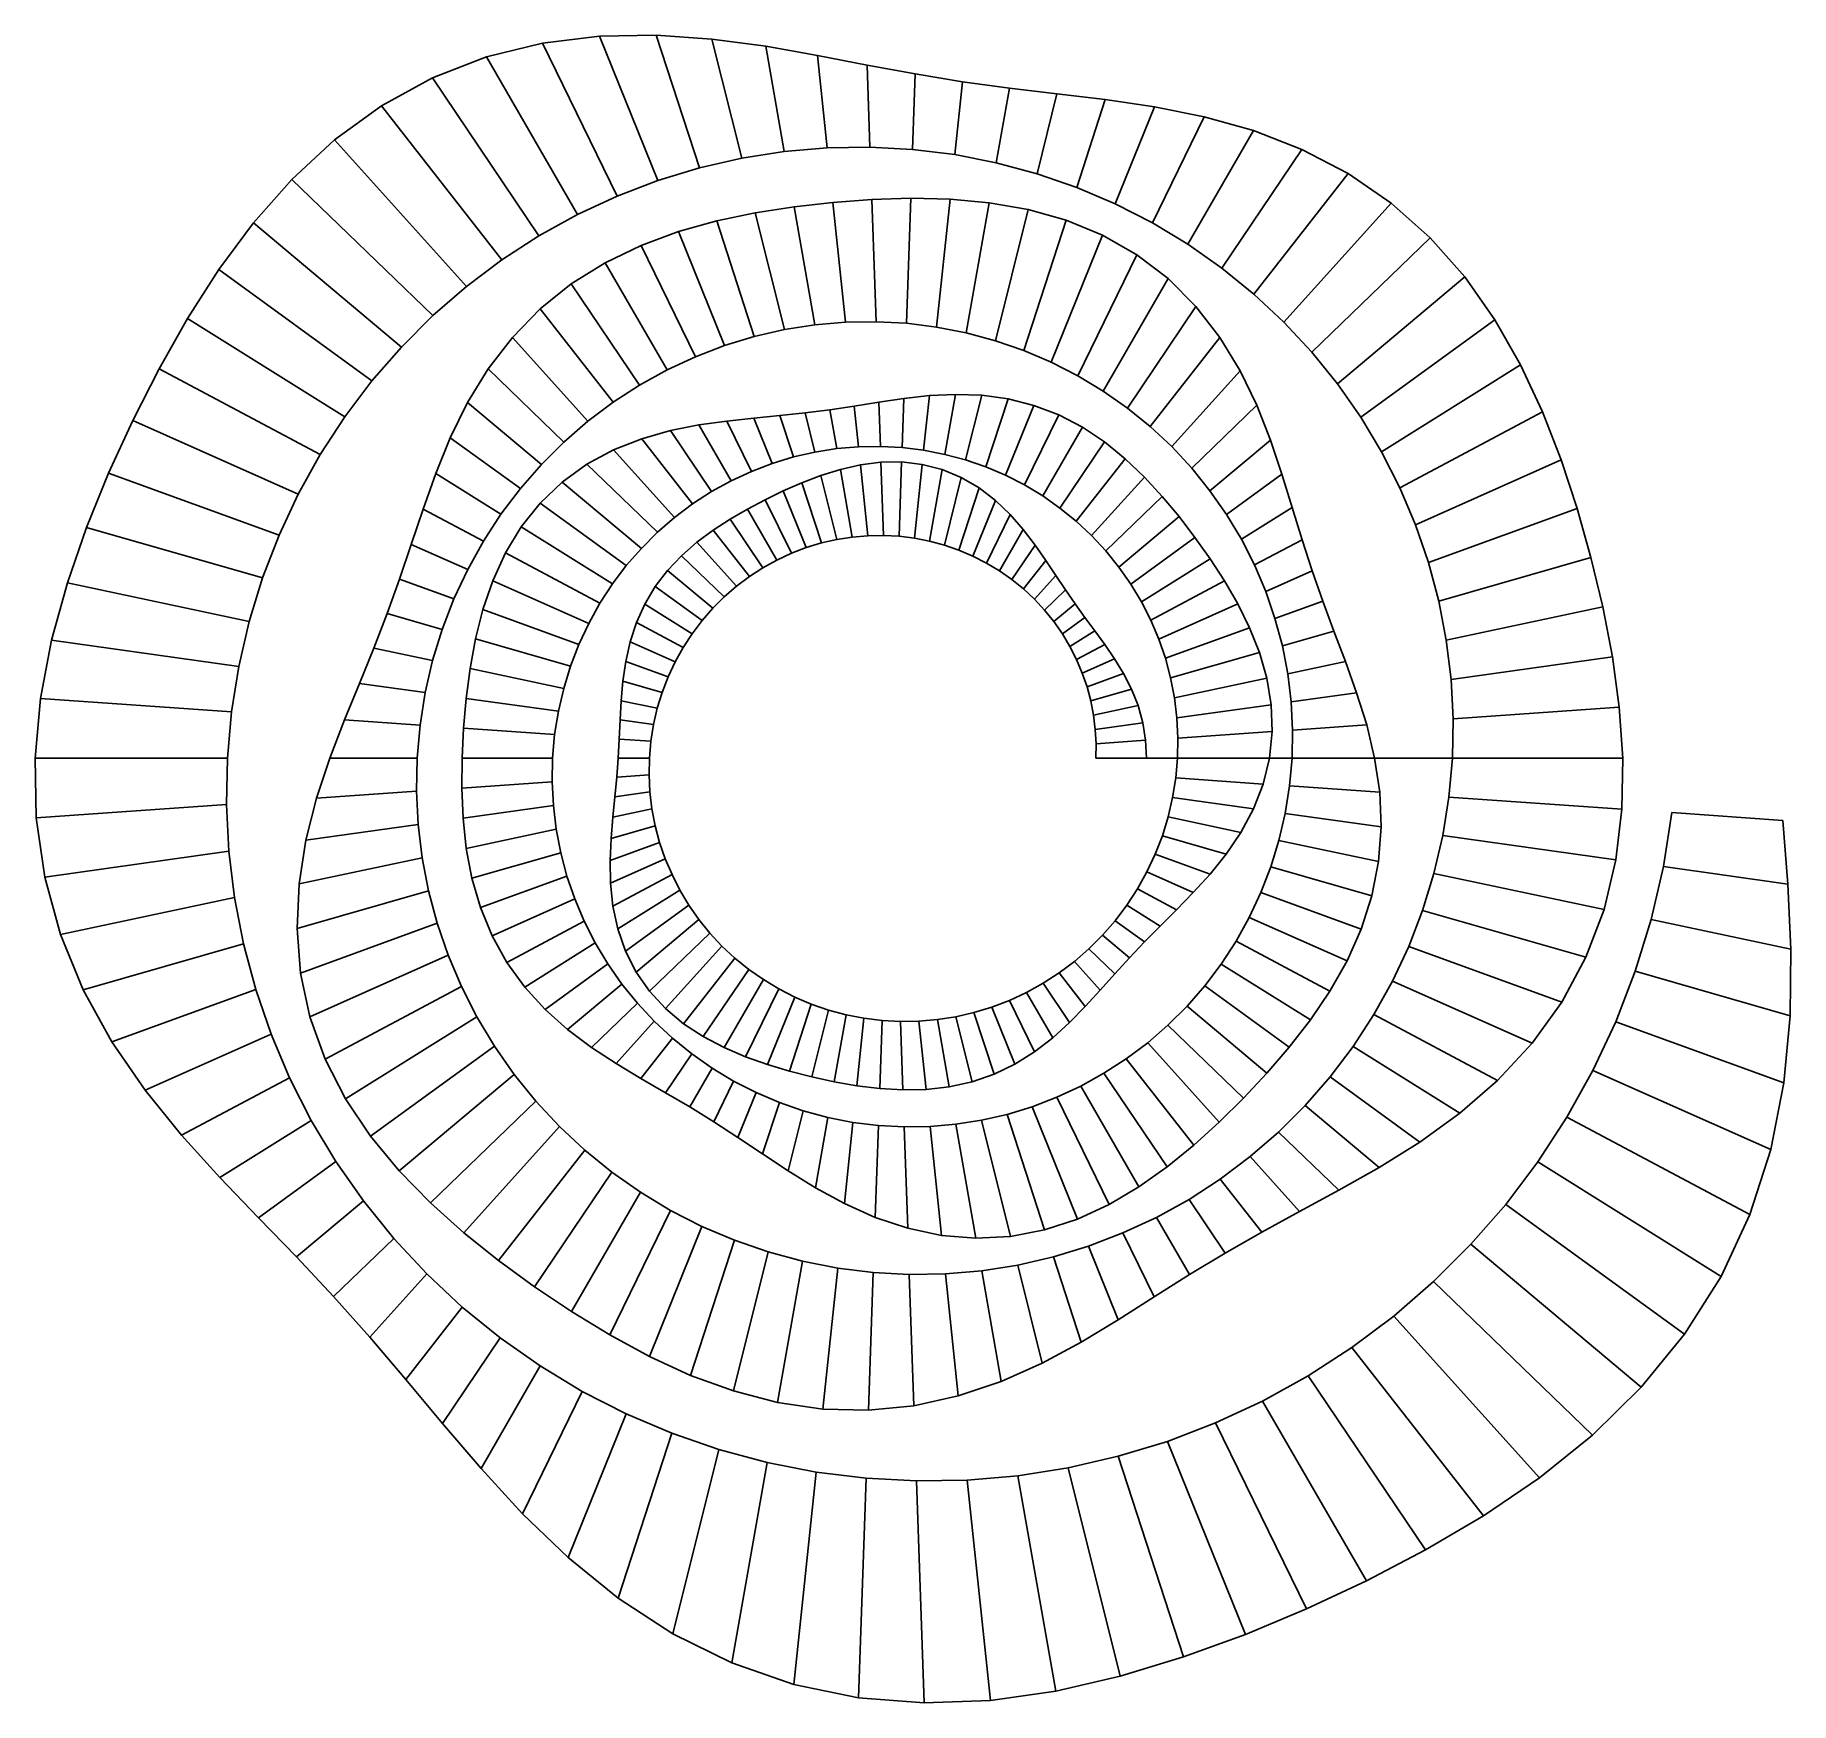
# Model space of a CAD drawing. Header units: metres. Extents: x -4.19 to 4.4, y -4.62 to 3.54.
import ezdxf

# ---------------------------------------------------------------- set-up
doc = ezdxf.new("R2010")
doc.units = ezdxf.units.M
for name, color, linetype in [('Fill', 3, 'CONTINUOUS'), ('Inner', 2, 'CONTINUOUS'), ('Outer', 1, 'CONTINUOUS')]:
    doc.layers.add(name, color=color, linetype=linetype)

msp = doc.modelspace()

# ---------------------------------------------------------------- linework, layer by layer
at = {"layer": 'Fill'}
for p, q in [((-1.1414, 2.825), (-1.427, 3.532)), ((-0.938, 2.8869), (-1.1491, 3.5366)), ((-1.3406, 2.7487), (-1.7059, 3.4977)), ((-0.7316, 2.9343), (-0.877, 3.5174)), ((-0.5232, 2.9671), (-0.6139, 3.4817)), ((-0.3138, 2.9851), (-0.3612, 3.437)), ((-1.5348, 2.6584), (-1.9802, 3.4299)), ((-0.1044, 2.9886), (-0.1184, 3.3901)), ((-1.723, 2.5544), (-2.2442, 3.3271)), ((0.104, 2.9774), (0.1169, 3.3464)), ((0.3103, 2.9519), (0.3478, 3.3087)), ((0.5135, 2.9121), (0.5779, 3.2772)), ((-1.9041, 2.4371), (-2.4928, 3.1906)), ((0.7127, 2.8585), (0.8102, 3.2495)), ((0.907, 2.7914), (1.0466, 3.221)), ((1.0954, 2.7111), (1.2871, 3.1856)), ((1.277, 2.6183), (1.53, 3.137)), ((-2.0772, 2.3069), (-2.7225, 3.0236)), ((1.4511, 2.5134), (1.772, 3.0692)), ((1.6169, 2.3971), (2.0084, 2.9776)), ((1.7735, 2.27), (2.2342, 2.8596)), ((-2.2414, 2.1645), (-2.9314, 2.8308)), ((-0.5226, 2.0959), (-0.665, 2.6673)), ((-0.3737, 2.1193), (-0.4756, 2.697)), ((-0.2241, 2.1322), (-0.2857, 2.7185)), ((-0.0745, 2.1347), (-0.0954, 2.7325)), ((0.0743, 2.1267), (0.0956, 2.7383)), ((0.2216, 2.1085), (0.2874, 2.734)), ((0.3668, 2.0801), (0.4791, 2.7169)), ((0.5091, 2.0418), (0.6691, 2.6837)), ((1.9203, 2.1328), (2.4444, 2.7148)), ((-2.3959, 2.0104), (-3.1196, 2.6177)), ((-0.67, 2.0621), (-0.8538, 2.6276)), ((0.6478, 1.9938), (0.855, 2.6315)), ((-0.9576, 1.9634), (-1.2233, 2.5081)), ((-0.8153, 2.0178), (-1.0405, 2.5754)), ((0.7824, 1.9365), (1.0335, 2.558)), ((2.0567, 1.9862), (2.6354, 2.5449)), ((-1.0963, 1.8989), (-1.3991, 2.4233)), ((0.9122, 1.8702), (1.201, 2.4624)), ((-2.5398, 1.8452), (-3.2889, 2.3895)), ((-1.2307, 1.8246), (-1.5648, 2.3199)), ((1.0365, 1.7953), (1.3541, 2.3454)), ((2.1821, 1.831), (2.8046, 2.3534)), ((-2.6723, 1.6698), (-3.4418, 2.1506)), ((-1.36, 1.7408), (-1.717, 2.1976)), ((1.1549, 1.7122), (1.4901, 2.2091)), ((2.2959, 1.6681), (2.9516, 2.1445)), ((-1.4837, 1.6478), (-1.8531, 2.0581)), ((1.2668, 1.6214), (1.6074, 2.0573)), ((-2.7927, 1.4849), (-3.5812, 1.9042)), ((-1.601, 1.5461), (-1.9715, 1.9039)), ((1.3717, 1.5234), (1.7059, 1.8946)), ((2.3977, 1.4982), (3.0775, 1.923)), ((-1.7113, 1.436), (-2.0723, 1.7388)), ((-0.1601, 1.523), (-0.181, 1.7222)), ((-0.0532, 1.5248), (-0.0608, 1.7413)), ((0.053, 1.5191), (0.0614, 1.7593)), ((0.1583, 1.506), (0.1863, 1.773)), ((0.262, 1.4858), (0.3137, 1.7791)), ((0.3636, 1.4584), (0.4424, 1.7746)), ((0.4627, 1.4242), (0.5709, 1.757)), ((0.5589, 1.3832), (0.697, 1.7252)), ((1.4691, 1.4187), (1.7873, 1.7259)), ((-2.9003, 1.2913), (-3.7095, 1.6516)), ((-0.684, 1.4024), (-0.8041, 1.6487)), ((-0.5823, 1.4413), (-0.6718, 1.6628)), ((-0.4786, 1.4729), (-0.5443, 1.6752)), ((-0.3733, 1.4971), (-0.421, 1.6885)), ((-0.2669, 1.5138), (-0.3005, 1.7041)), ((0.6516, 1.3359), (0.8188, 1.6787)), ((2.4871, 1.3224), (3.1845, 1.6932)), ((-1.8141, 1.318), (-2.1567, 1.567)), ((-0.9715, 1.2434), (-1.2206, 1.5623)), ((-0.8791, 1.3033), (-1.0805, 1.602)), ((-0.7831, 1.3563), (-0.9409, 1.6296)), ((0.7404, 1.2824), (0.9344, 1.6185)), ((0.8249, 1.223), (1.043, 1.5462)), ((1.5586, 1.3079), (1.8542, 1.5559)), ((-1.0598, 1.177), (-1.3578, 1.508)), ((0.9049, 1.1582), (1.144, 1.4642)), ((-2.9944, 1.0899), (-3.8278, 1.3932)), ((-1.9088, 1.1927), (-2.228, 1.3922)), ((-1.1436, 1.1043), (-1.4885, 1.4374)), ((-0.2666, 1.0693), (-0.3446, 1.382)), ((-0.1907, 1.0813), (-0.249, 1.412)), ((-0.1143, 1.0879), (-0.1508, 1.4345)), ((-0.038, 1.0891), (-0.0505, 1.4473)), ((0.0379, 1.0851), (0.0506, 1.4486)), ((0.1131, 1.0757), (0.151, 1.4368)), ((0.1871, 1.0613), (0.2489, 1.4114)), ((0.9798, 1.0881), (1.2378, 1.3747)), ((1.6399, 1.1915), (1.9107, 1.3882)), ((2.5636, 1.1414), (3.2757, 1.4585)), ((-1.2224, 1.0257), (-1.6092, 1.3503)), ((-0.4159, 1.0295), (-0.528, 1.3068)), ((-0.3418, 1.0521), (-0.4375, 1.3465)), ((0.2597, 1.0417), (0.3422, 1.3726)), ((0.3305, 1.0173), (0.4294, 1.3216)), ((-1.9948, 1.0606), (-2.29, 1.2176)), ((-1.2958, 0.9415), (-1.717, 1.2475)), ((-0.5593, 0.9688), (-0.7032, 1.218)), ((-0.4886, 1.0017), (-0.6165, 1.2639)), ((0.3992, 0.988), (0.5092, 1.2603)), ((1.0494, 1.0133), (1.3252, 1.2797)), ((1.7126, 1.0702), (1.9609, 1.2253)), ((2.6272, 0.9562), (3.3541, 1.2208)), ((-3.0746, 0.8816), (-3.9353, 1.1284)), ((-1.3634, 0.8519), (-1.8099, 1.1309)), ((-0.6279, 0.9309), (-0.7882, 1.1686)), ((0.4654, 0.9542), (0.5811, 1.1915)), ((0.5288, 0.916), (0.6454, 1.1178)), ((1.1133, 0.9342), (1.4074, 1.1809)), ((-2.0716, 0.9223), (-2.3475, 1.0452)), ((-0.757, 0.8407), (-0.9505, 1.0556)), ((-0.6939, 0.8882), (-0.871, 1.1148)), ((0.5892, 0.8736), (0.703, 1.0422)), ((1.1714, 0.8511), (1.4852, 1.0791)), ((1.7765, 0.9446), (2.009, 1.0682)), ((-1.4248, 0.7576), (-1.8871, 1.0034)), ((-0.8168, 0.7888), (-1.0253, 0.9901)), ((0.6463, 0.8273), (0.7554, 0.9669)), ((1.2233, 0.7644), (1.5593, 0.9743)), ((2.6774, 0.7677), (3.4218, 0.9812)), ((-2.1389, 0.7785), (-2.4048, 0.8753)), ((-1.4797, 0.6588), (-1.949, 0.8678)), ((-0.8731, 0.7326), (-1.0938, 0.9178)), ((0.6998, 0.7772), (0.8045, 0.8934)), ((1.2689, 0.6747), (1.6292, 0.8663)), ((1.8312, 0.8153), (2.058, 0.9163)), ((-3.1404, 0.6675), (-4.0295, 0.8565)), ((-0.9256, 0.6725), (-1.1542, 0.8386)), ((0.7495, 0.7238), (0.8519, 0.8227)), ((-2.1962, 0.6297), (-2.4652, 0.7069)), ((-1.5278, 0.5561), (-1.997, 0.7268)), ((-0.9739, 0.6085), (-1.2053, 0.7531)), ((0.7952, 0.6673), (0.8992, 0.7545)), ((0.8367, 0.6079), (0.9471, 0.6881)), ((1.308, 0.5823), (1.6941, 0.7543)), ((1.8765, 0.683), (2.1099, 0.768)), ((2.7143, 0.5769), (3.4796, 0.7396)), ((-1.0177, 0.5411), (-1.2462, 0.6626)), ((0.8738, 0.546), (0.9957, 0.6222)), ((1.3404, 0.4879), (1.752, 0.6377)), ((1.9125, 0.5484), (2.1648, 0.6208)), ((-3.1912, 0.4485), (-4.1064, 0.5771)), ((-2.2431, 0.4768), (-2.5307, 0.5379)), ((-1.5687, 0.4498), (-2.0331, 0.583)), ((-1.0569, 0.4706), (-1.277, 0.5685)), ((0.9064, 0.4819), (1.0444, 0.5553)), ((1.366, 0.3917), (1.8004, 0.5163)), ((-1.6022, 0.3406), (-2.0597, 0.4378)), ((-1.0913, 0.3972), (-1.2985, 0.4726)), ((0.9343, 0.416), (1.0918, 0.4861)), ((1.9388, 0.4121), (2.2211, 0.4721)), ((2.7377, 0.3848), (3.5266, 0.4956)), ((-2.2794, 0.3204), (-2.601, 0.3655)), ((-1.1205, 0.3213), (-1.3123, 0.3763)), ((0.9574, 0.3485), (1.1361, 0.4135)), ((1.3849, 0.2944), (1.8367, 0.3904)), ((-3.2267, 0.2256), (-4.1607, 0.2909)), ((-1.6282, 0.2288), (-2.0788, 0.2922)), ((-1.1445, 0.2433), (-1.3206, 0.2807)), ((0.9757, 0.2798), (1.1751, 0.3369)), ((1.3968, 0.1963), (1.8581, 0.2611)), ((1.9555, 0.2748), (2.2759, 0.3199)), ((-2.3048, 0.1612), (-2.6741, 0.187)), ((-1.163, 0.1634), (-1.3258, 0.1863)), ((0.9892, 0.2103), (1.207, 0.2566)), ((0.9977, 0.1402), (1.2302, 0.1729)), ((2.7476, 0.1921), (3.5605, 0.249)), ((-1.6463, 0.1151), (-2.0918, 0.1463)), ((-1.1759, 0.0822), (-1.3301, 0.093)), ((1.0013, 0.07), (1.244, 0.087)), ((1.4018, 0.098), (1.8628, 0.1303)), ((1.9625, 0.1372), (2.325, 0.1626)), ((-3.2467, 0), (-4.1872, 0)), ((-2.3191, 0), (-2.7458, 0)), ((-1.6565, 0), (-2.0992, 0)), ((-1.1832, 0), (-1.3354, 0)), ((-1.1848, -0.0828), (-1.3427, -0.0939)), ((1, 0), (1.2481, 0)), ((1.4, 0), (1.8496, 0)), ((1.96, 0), (2.364, 0)), ((2.744, 0), (3.5775, 0)), ((-2.3221, -0.1624), (-2.8108, -0.1966)), ((-1.6587, -0.116), (-2.1005, -0.1469)), ((-1.1805, -0.1659), (-1.3518, -0.19)), ((1.3914, -0.0973), (1.8187, -0.1272)), ((1.9479, -0.1362), (2.3888, -0.167)), ((-3.251, -0.2273), (-4.1814, -0.2924)), ((-1.6527, -0.2323), (-2.0942, -0.2943)), ((-1.1704, -0.2488), (-1.3618, -0.2895)), ((1.376, -0.1934), (1.7714, -0.2489)), ((2.7271, -0.1907), (3.5734, -0.2499)), ((-2.3138, -0.3252), (-2.863, -0.4024)), ((-1.1545, -0.3311), (-1.3705, -0.393)), ((1.3541, -0.2878), (1.7101, -0.3635)), ((1.9265, -0.2707), (2.396, -0.3367)), ((3.8179, -0.267), (4.3598, -0.3049)), ((-1.6386, -0.3483), (-2.0784, -0.4418)), ((-1.1328, -0.4123), (-1.3752, -0.5005)), ((1.3258, -0.3802), (1.6382, -0.4697)), ((1.8958, -0.403), (2.3835, -0.5066)), ((2.6971, -0.379), (3.5439, -0.4981)), ((-3.2393, -0.4553), (-4.1403, -0.5819)), ((-2.294, -0.4876), (-2.8965, -0.6157)), ((-1.6163, -0.4635), (-2.0507, -0.588)), ((-1.1054, -0.4922), (-1.3731, -0.6113)), ((1.2912, -0.47), (1.5593, -0.5676)), ((-1.586, -0.5772), (-2.0092, -0.7313)), ((-1.0724, -0.5702), (-1.3612, -0.7238)), ((1.2506, -0.5568), (1.4772, -0.6577)), ((1.8561, -0.5322), (2.3507, -0.6741)), ((2.6541, -0.5641), (3.4857, -0.7409)), ((3.7759, -0.5307), (4.3846, -0.6162)), ((-3.2116, -0.6826), (-4.0635, -0.8637)), ((-2.2629, -0.6489), (-2.9063, -0.8334)), ((-1.0339, -0.646), (-1.3371, -0.8355)), ((1.2042, -0.6403), (1.395, -0.7417)), ((1.8077, -0.6579), (2.2985, -0.8366)), ((-1.5476, -0.689), (-1.9524, -0.8693)), ((-0.99, -0.7193), (-1.2994, -0.944)), ((1.1523, -0.72), (1.3148, -0.8216)), ((2.5986, -0.7451), (3.3973, -0.9742)), ((-2.2204, -0.8081), (-2.8889, -1.0515)), ((-1.5014, -0.7983), (-1.88, -0.9996)), ((-0.9409, -0.7895), (-1.2474, -1.0467)), ((-0.8869, -0.8564), (-1.1817, -1.1411)), ((1.0951, -0.7957), (1.238, -0.8994)), ((1.7508, -0.7795), (2.2291, -0.9924)), ((3.7157, -0.7898), (4.3996, -0.9352)), ((-3.168, -0.9084), (-3.9528, -1.1334)), ((-1.4474, -0.9045), (-1.7929, -1.1203)), ((-0.8281, -0.9196), (-1.1036, -1.2257)), ((0.9665, -0.9333), (1.0929, -1.0554)), ((1.0331, -0.8669), (1.1643, -0.977)), ((1.6859, -0.8964), (2.1452, -1.1406)), ((2.5308, -0.9211), (3.2791, -1.1935)), ((-2.1667, -0.9647), (-2.8429, -1.2657)), ((-1.386, -1.007), (-1.6929, -1.23)), ((-0.7647, -0.9788), (-1.0154, -1.2996)), ((0.8957, -0.9948), (1.0218, -1.1348)), ((1.6132, -1.008), (2.0501, -1.281)), ((-1.3173, -1.1053), (-1.5829, -1.3282)), ((-0.6972, -1.0336), (-0.9192, -1.3628)), ((-0.6257, -1.0838), (-0.8176, -1.4161)), ((0.7429, -1.1015), (0.8722, -1.2932)), ((0.821, -1.0509), (0.949, -1.2146)), ((1.5332, -1.1139), (1.9466, -1.4143)), ((2.4512, -1.0913), (3.1336, -1.3952)), ((3.638, -1.0432), (4.396, -1.2605)), ((-3.1085, -1.1314), (-3.8127, -1.3877)), ((-2.1019, -1.1176), (-2.7688, -1.4722)), ((-1.2416, -1.199), (-1.4661, -1.4158)), ((-0.5507, -1.129), (-0.7125, -1.4609)), ((-0.4723, -1.169), (-0.6056, -1.4988)), ((0.5781, -1.1852), (0.7008, -1.4369)), ((0.6618, -1.1463), (0.7899, -1.3681)), ((-2.0264, -1.2662), (-2.6689, -1.6677)), ((-1.1593, -1.2875), (-1.3457, -1.4945)), ((-0.3911, -1.2036), (-0.4975, -1.5312)), ((-0.3073, -1.2326), (-0.3888, -1.5592)), ((-0.2214, -1.2557), (-0.2792, -1.5832)), ((-0.1338, -1.2728), (-0.1685, -1.6028)), ((-0.0448, -1.2839), (-0.0565, -1.6168)), ((0.1353, -1.2872), (0.1704, -1.6216)), ((0.2256, -1.2794), (0.2837, -1.6087)), ((0.3155, -1.2653), (0.3949, -1.5838)), ((0.4045, -1.2448), (0.5025, -1.5465)), ((0.4922, -1.2181), (0.6049, -1.4971)), ((1.4464, -1.2136), (1.8369, -1.5414)), ((2.3602, -1.255), (2.9655, -1.5768)), ((-3.0333, -1.3505), (-3.6495, -1.6248)), ((-1.0706, -1.3704), (-1.2244, -1.5672)), ((0.045, -1.2887), (0.0567, -1.6237)), ((1.3531, -1.3067), (1.7224, -1.6633)), ((3.5431, -1.2896), (4.3655, -1.5889)), ((-1.9404, -1.4098), (-2.5468, -1.8504)), ((-0.9761, -1.4471), (-1.1041, -1.6369)), ((1.254, -1.3927), (1.6033, -1.7806)), ((2.2585, -1.4113), (2.7806, -1.7375)), ((-0.876, -1.5173), (-0.9854, -1.7068)), ((1.0401, -1.5421), (1.3486, -1.9994)), ((1.1495, -1.4712), (1.479, -1.8931)), ((3.4316, -1.5279), (4.3012, -1.915)), ((-2.9427, -1.5647), (-3.4706, -1.8453)), ((-1.8442, -1.5475), (-2.4069, -2.0197)), ((-0.7709, -1.5806), (-0.8678, -1.7793)), ((0.9266, -1.6048), (1.2108, -2.0972)), ((2.1465, -1.5595), (2.5855, -1.8784)), ((-1.7383, -1.6786), (-2.2536, -2.1763)), ((-0.6613, -1.6367), (-0.7498, -1.8559)), ((-0.5475, -1.6851), (-0.6292, -1.9364)), ((0.689, -1.7054), (0.9111, -2.255)), ((0.8093, -1.6593), (1.065, -2.1836)), ((2.0249, -1.6991), (2.3865, -2.0025)), ((-2.837, -1.7727), (-3.2835, -2.0517)), ((-1.623, -1.8025), (-2.0905, -2.3217)), ((-0.4302, -1.7256), (-0.5035, -2.0194)), ((-0.31, -1.758), (-0.3706, -2.1016)), ((-0.1873, -1.782), (-0.229, -2.179)), ((-0.0628, -1.7974), (-0.0785, -2.2469)), ((0.1894, -1.8021), (0.2455, -2.3354)), ((0.3158, -1.7912), (0.4142, -2.3491)), ((0.4417, -1.7714), (0.5834, -2.3399)), ((0.5663, -1.7428), (0.7499, -2.308)), ((3.3043, -1.7569), (4.1991, -2.2327)), ((0.063, -1.8041), (0.0803, -2.3004)), ((1.8943, -1.8293), (2.1892, -2.1141)), ((-2.7166, -1.9737), (-3.0946, -2.2484)), ((-1.4989, -1.9185), (-1.9203, -2.4579)), ((1.7555, -1.9497), (1.997, -2.2179)), ((-1.3665, -2.0259), (-1.7446, -2.5864)), ((1.6092, -2.0597), (1.8118, -2.319)), ((3.1619, -1.9758), (4.0579, -2.5356)), ((-1.2264, -2.1242), (-1.5635, -2.708)), ((-2.5819, -2.1665), (-2.9085, -2.4405)), ((-1.0793, -2.2129), (-1.3765, -2.8221)), ((1.4562, -2.1589), (1.6331, -2.4212)), ((3.0051, -2.1833), (3.8794, -2.8186)), ((-0.9258, -2.2913), (-1.1826, -2.9271)), ((1.2972, -2.2468), (1.4588, -2.5268)), ((-2.4336, -2.3501), (-2.7273, -2.6337)), ((-0.7665, -2.3591), (-0.9812, -3.0197)), ((0.9646, -2.3875), (1.1101, -2.7475)), ((1.133, -2.3231), (1.2858, -2.6362)), ((2.8348, -2.3787), (3.668, -3.0778)), ((-0.6023, -2.4159), (-0.772, -3.0962)), ((-0.434, -2.4612), (-0.5558, -3.1523)), ((0.6183, -2.4799), (0.7379, -2.9594)), ((0.7928, -2.4399), (0.9283, -2.857)), ((-2.2722, -2.5235), (-2.5503, -2.8324)), ((-0.2622, -2.4948), (-0.3347, -3.1843)), ((-0.0879, -2.5164), (-0.1114, -3.1899)), ((0.0882, -2.5258), (0.1106, -3.1681)), ((0.2652, -2.5229), (0.3279, -3.1201)), ((0.4422, -2.5076), (0.5376, -3.049)), ((2.6521, -2.5611), (3.4293, -3.3117)), ((-2.0984, -2.6859), (-2.3745, -3.0392)), ((2.4578, -2.7296), (3.17, -3.5207)), ((-1.9131, -2.8363), (-2.1951, -3.2544)), ((2.2529, -2.8836), (2.8963, -3.7071)), ((-1.717, -2.9739), (-2.0064, -3.4753)), ((2.0387, -3.0224), (2.613, -3.874)), ((-1.511, -3.098), (-1.8029, -3.6965)), ((1.816, -3.1455), (2.3237, -4.0248)), ((-1.2961, -3.2079), (-1.58, -3.9107)), ((1.5863, -3.2523), (2.0299, -4.162)), ((-1.0731, -3.3028), (-1.3352, -4.1093)), ((1.3505, -3.3425), (1.7319, -4.2866)), ((-0.8433, -3.3822), (-1.068, -4.2837)), ((1.1099, -3.4158), (1.4288, -4.3974)), ((-0.6076, -3.4457), (-0.7805, -4.4263)), ((-0.3671, -3.4927), (-0.4763, -4.5317)), ((0.619, -3.5107), (0.8048, -4.5641)), ((0.8656, -3.4719), (1.1199, -4.4915)), ((-0.123, -3.5229), (-0.1605, -4.5969)), ((0.1235, -3.5361), (0.1614, -4.6219)), ((0.3712, -3.5321), (0.4845, -4.6095))]:
    msp.add_line(p, q, dxfattribs=at)
at = {"layer": 'Inner'}
for p, q in [((-0.7316, 2.9343), (-0.938, 2.8869)), ((-0.5232, 2.9671), (-0.7316, 2.9343)), ((-0.3138, 2.9851), (-0.5232, 2.9671)), ((-0.1044, 2.9886), (-0.3138, 2.9851)), ((0.104, 2.9774), (-0.1044, 2.9886)), ((0.3103, 2.9519), (0.104, 2.9774)), ((0.5135, 2.9121), (0.3103, 2.9519)), ((-0.938, 2.8869), (-1.1414, 2.825)), ((0.7127, 2.8585), (0.5135, 2.9121)), ((0.907, 2.7914), (0.7127, 2.8585)), ((-1.3406, 2.7487), (-1.5348, 2.6584)), ((-1.1414, 2.825), (-1.3406, 2.7487)), ((1.0954, 2.7111), (0.907, 2.7914)), ((1.277, 2.6183), (1.0954, 2.7111)), ((-1.5348, 2.6584), (-1.723, 2.5544)), ((1.4511, 2.5134), (1.277, 2.6183)), ((-1.723, 2.5544), (-1.9041, 2.4371)), ((1.6169, 2.3971), (1.4511, 2.5134)), ((-1.9041, 2.4371), (-2.0772, 2.3069)), ((1.7735, 2.27), (1.6169, 2.3971)), ((-2.0772, 2.3069), (-2.2414, 2.1645)), ((1.9203, 2.1328), (1.7735, 2.27)), ((-2.2414, 2.1645), (-2.3959, 2.0104)), ((-0.67, 2.0621), (-0.8153, 2.0178)), ((-0.5226, 2.0959), (-0.67, 2.0621)), ((-0.3737, 2.1193), (-0.5226, 2.0959)), ((-0.2241, 2.1322), (-0.3737, 2.1193)), ((-0.0745, 2.1347), (-0.2241, 2.1322)), ((0.0743, 2.1267), (-0.0745, 2.1347)), ((0.2216, 2.1085), (0.0743, 2.1267)), ((0.3668, 2.0801), (0.2216, 2.1085)), ((0.5091, 2.0418), (0.3668, 2.0801)), ((2.0567, 1.9862), (1.9203, 2.1328)), ((-2.3959, 2.0104), (-2.5398, 1.8452)), ((-0.8153, 2.0178), (-0.9576, 1.9634)), ((0.6478, 1.9938), (0.5091, 2.0418)), ((0.7824, 1.9365), (0.6478, 1.9938)), ((2.1821, 1.831), (2.0567, 1.9862)), ((-1.0963, 1.8989), (-1.2307, 1.8246)), ((-0.9576, 1.9634), (-1.0963, 1.8989)), ((0.9122, 1.8702), (0.7824, 1.9365)), ((-2.5398, 1.8452), (-2.6723, 1.6698)), ((-1.2307, 1.8246), (-1.36, 1.7408)), ((1.0365, 1.7953), (0.9122, 1.8702)), ((2.2959, 1.6681), (2.1821, 1.831)), ((-1.36, 1.7408), (-1.4837, 1.6478)), ((1.1549, 1.7122), (1.0365, 1.7953)), ((-2.6723, 1.6698), (-2.7927, 1.4849)), ((-1.4837, 1.6478), (-1.601, 1.5461)), ((1.2668, 1.6214), (1.1549, 1.7122)), ((2.3977, 1.4982), (2.2959, 1.6681)), ((-1.601, 1.5461), (-1.7113, 1.436)), ((1.3717, 1.5234), (1.2668, 1.6214)), ((-2.7927, 1.4849), (-2.9003, 1.2913)), ((-0.4786, 1.4729), (-0.5823, 1.4413)), ((-0.3733, 1.4971), (-0.4786, 1.4729)), ((-0.2669, 1.5138), (-0.3733, 1.4971)), ((-0.1601, 1.523), (-0.2669, 1.5138)), ((-0.0532, 1.5248), (-0.1601, 1.523)), ((0.053, 1.5191), (-0.0532, 1.5248)), ((0.1583, 1.506), (0.053, 1.5191)), ((0.262, 1.4858), (0.1583, 1.506)), ((0.3636, 1.4584), (0.262, 1.4858)), ((1.4691, 1.4187), (1.3717, 1.5234)), ((2.4871, 1.3224), (2.3977, 1.4982)), ((-1.7113, 1.436), (-1.8141, 1.318)), ((-0.684, 1.4024), (-0.7831, 1.3563)), ((-0.5823, 1.4413), (-0.684, 1.4024)), ((0.4627, 1.4242), (0.3636, 1.4584)), ((0.5589, 1.3832), (0.4627, 1.4242)), ((0.6516, 1.3359), (0.5589, 1.3832)), ((1.5586, 1.3079), (1.4691, 1.4187)), ((-2.9003, 1.2913), (-2.9944, 1.0899)), ((-1.8141, 1.318), (-1.9088, 1.1927)), ((-0.8791, 1.3033), (-0.9715, 1.2434)), ((-0.7831, 1.3563), (-0.8791, 1.3033)), ((0.7404, 1.2824), (0.6516, 1.3359)), ((1.6399, 1.1915), (1.5586, 1.3079)), ((2.5636, 1.1414), (2.4871, 1.3224)), ((-0.9715, 1.2434), (-1.0598, 1.177)), ((0.8249, 1.223), (0.7404, 1.2824)), ((0.9049, 1.1582), (0.8249, 1.223)), ((-1.9088, 1.1927), (-1.9948, 1.0606)), ((-1.0598, 1.177), (-1.1436, 1.1043)), ((0.9798, 1.0881), (0.9049, 1.1582)), ((1.7126, 1.0702), (1.6399, 1.1915)), ((2.6272, 0.9562), (2.5636, 1.1414)), ((-2.9944, 1.0899), (-3.0746, 0.8816)), ((-1.9948, 1.0606), (-2.0716, 0.9223)), ((-1.1436, 1.1043), (-1.2224, 1.0257)), ((-0.3418, 1.0521), (-0.4159, 1.0295)), ((-0.2666, 1.0693), (-0.3418, 1.0521)), ((-0.1907, 1.0813), (-0.2666, 1.0693)), ((-0.1143, 1.0879), (-0.1907, 1.0813)), ((-0.038, 1.0891), (-0.1143, 1.0879)), ((0.0379, 1.0851), (-0.038, 1.0891)), ((0.1131, 1.0757), (0.0379, 1.0851)), ((0.1871, 1.0613), (0.1131, 1.0757)), ((0.2597, 1.0417), (0.1871, 1.0613)), ((0.3305, 1.0173), (0.2597, 1.0417)), ((1.0494, 1.0133), (0.9798, 1.0881)), ((1.7765, 0.9446), (1.7126, 1.0702)), ((-1.2224, 1.0257), (-1.2958, 0.9415)), ((-0.5593, 0.9688), (-0.6279, 0.9309)), ((-0.4886, 1.0017), (-0.5593, 0.9688)), ((-0.4159, 1.0295), (-0.4886, 1.0017)), ((0.3992, 0.988), (0.3305, 1.0173)), ((0.4654, 0.9542), (0.3992, 0.988)), ((0.5288, 0.916), (0.4654, 0.9542)), ((1.1133, 0.9342), (1.0494, 1.0133)), ((1.8312, 0.8153), (1.7765, 0.9446)), ((2.6774, 0.7677), (2.6272, 0.9562)), ((-3.0746, 0.8816), (-3.1404, 0.6675)), ((-2.0716, 0.9223), (-2.1389, 0.7785)), ((-1.2958, 0.9415), (-1.3634, 0.8519)), ((-0.6939, 0.8882), (-0.757, 0.8407)), ((-0.6279, 0.9309), (-0.6939, 0.8882)), ((0.5892, 0.8736), (0.5288, 0.916)), ((0.6463, 0.8273), (0.5892, 0.8736)), ((1.1714, 0.8511), (1.1133, 0.9342)), ((-2.1389, 0.7785), (-2.1962, 0.6297)), ((-1.3634, 0.8519), (-1.4248, 0.7576)), ((-0.8168, 0.7888), (-0.8731, 0.7326)), ((-0.757, 0.8407), (-0.8168, 0.7888)), ((0.6998, 0.7772), (0.6463, 0.8273)), ((0.7495, 0.7238), (0.6998, 0.7772)), ((1.2233, 0.7644), (1.1714, 0.8511)), ((1.8765, 0.683), (1.8312, 0.8153)), ((-1.4248, 0.7576), (-1.4797, 0.6588)), ((-0.8731, 0.7326), (-0.9256, 0.6725)), ((0.7952, 0.6673), (0.7495, 0.7238)), ((1.2689, 0.6747), (1.2233, 0.7644)), ((2.7143, 0.5769), (2.6774, 0.7677)), ((-3.1404, 0.6675), (-3.1912, 0.4485)), ((-2.1962, 0.6297), (-2.2431, 0.4768)), ((-1.4797, 0.6588), (-1.5278, 0.5561)), ((-0.9739, 0.6085), (-1.0177, 0.5411)), ((-0.9256, 0.6725), (-0.9739, 0.6085)), ((0.8367, 0.6079), (0.7952, 0.6673)), ((0.8738, 0.546), (0.8367, 0.6079)), ((1.308, 0.5823), (1.2689, 0.6747)), ((1.9125, 0.5484), (1.8765, 0.683)), ((-1.5278, 0.5561), (-1.5687, 0.4498)), ((-1.0177, 0.5411), (-1.0569, 0.4706)), ((0.9064, 0.4819), (0.8738, 0.546)), ((1.3404, 0.4879), (1.308, 0.5823)), ((1.9388, 0.4121), (1.9125, 0.5484)), ((2.7377, 0.3848), (2.7143, 0.5769)), ((-3.1912, 0.4485), (-3.2267, 0.2256)), ((-2.2431, 0.4768), (-2.2794, 0.3204)), ((-1.5687, 0.4498), (-1.6022, 0.3406)), ((-1.0569, 0.4706), (-1.0913, 0.3972)), ((0.9343, 0.416), (0.9064, 0.4819)), ((1.366, 0.3917), (1.3404, 0.4879)), ((-1.0913, 0.3972), (-1.1205, 0.3213)), ((0.9574, 0.3485), (0.9343, 0.416)), ((0.9757, 0.2798), (0.9574, 0.3485)), ((1.3849, 0.2944), (1.366, 0.3917)), ((1.9555, 0.2748), (1.9388, 0.4121)), ((2.7476, 0.1921), (2.7377, 0.3848)), ((-2.2794, 0.3204), (-2.3048, 0.1612)), ((-1.6022, 0.3406), (-1.6282, 0.2288)), ((-1.1205, 0.3213), (-1.1445, 0.2433)), ((0.9892, 0.2103), (0.9757, 0.2798)), ((1.3968, 0.1963), (1.3849, 0.2944)), ((1.9625, 0.1372), (1.9555, 0.2748)), ((-3.2267, 0.2256), (-3.2467, 0)), ((-1.6282, 0.2288), (-1.6463, 0.1151)), ((-1.1445, 0.2433), (-1.163, 0.1634)), ((0.9977, 0.1402), (0.9892, 0.2103)), ((1.4018, 0.098), (1.3968, 0.1963)), ((2.744, 0), (2.7476, 0.1921)), ((-2.3048, 0.1612), (-2.3191, 0)), ((-1.6463, 0.1151), (-1.6565, 0)), ((-1.163, 0.1634), (-1.1759, 0.0822)), ((1.0013, 0.07), (0.9977, 0.1402)), ((1.4, 0), (1.4018, 0.098)), ((1.96, 0), (1.9625, 0.1372)), ((-3.2467, 0), (-3.251, -0.2273)), ((-2.3191, 0), (-2.3221, -0.1624)), ((-1.6565, 0), (-1.6587, -0.116)), ((-1.1832, 0), (-1.1848, -0.0828)), ((-1.1759, 0.0822), (-1.1832, 0)), ((1, 0), (1.0013, 0.07)), ((3, 0), (1, 0)), ((-1.1848, -0.0828), (-1.1805, -0.1659)), ((1.3914, -0.0973), (1.4, 0)), ((1.9479, -0.1362), (1.96, 0)), ((2.7271, -0.1907), (2.744, 0)), ((-2.3221, -0.1624), (-2.3138, -0.3252)), ((-1.6587, -0.116), (-1.6527, -0.2323)), ((-1.1805, -0.1659), (-1.1704, -0.2488)), ((1.376, -0.1934), (1.3914, -0.0973)), ((1.9265, -0.2707), (1.9479, -0.1362)), ((-3.251, -0.2273), (-3.2393, -0.4553)), ((-1.6527, -0.2323), (-1.6386, -0.3483)), ((-1.1704, -0.2488), (-1.1545, -0.3311)), ((1.3541, -0.2878), (1.376, -0.1934)), ((2.6971, -0.379), (2.7271, -0.1907)), ((-2.3138, -0.3252), (-2.294, -0.4876)), ((-1.1545, -0.3311), (-1.1328, -0.4123)), ((1.3258, -0.3802), (1.3541, -0.2878)), ((1.8958, -0.403), (1.9265, -0.2707)), ((3.7759, -0.5307), (3.8179, -0.267)), ((-1.6386, -0.3483), (-1.6163, -0.4635)), ((-1.1328, -0.4123), (-1.1054, -0.4922)), ((1.2912, -0.47), (1.3258, -0.3802)), ((1.8561, -0.5322), (1.8958, -0.403)), ((2.6541, -0.5641), (2.6971, -0.379)), ((-3.2393, -0.4553), (-3.2116, -0.6826)), ((-2.294, -0.4876), (-2.2629, -0.6489)), ((-1.6163, -0.4635), (-1.586, -0.5772)), ((-1.1054, -0.4922), (-1.0724, -0.5702)), ((1.2506, -0.5568), (1.2912, -0.47)), ((-1.586, -0.5772), (-1.5476, -0.689)), ((-1.0724, -0.5702), (-1.0339, -0.646)), ((1.2042, -0.6403), (1.2506, -0.5568)), ((1.8077, -0.6579), (1.8561, -0.5322)), ((2.5986, -0.7451), (2.6541, -0.5641)), ((3.7157, -0.7898), (3.7759, -0.5307)), ((-3.2116, -0.6826), (-3.168, -0.9084)), ((-2.2629, -0.6489), (-2.2204, -0.8081)), ((-1.0339, -0.646), (-0.99, -0.7193)), ((1.1523, -0.72), (1.2042, -0.6403)), ((1.7508, -0.7795), (1.8077, -0.6579)), ((-1.5476, -0.689), (-1.5014, -0.7983)), ((-0.99, -0.7193), (-0.9409, -0.7895)), ((1.0951, -0.7957), (1.1523, -0.72)), ((2.5308, -0.9211), (2.5986, -0.7451)), ((-2.2204, -0.8081), (-2.1667, -0.9647)), ((-1.5014, -0.7983), (-1.4474, -0.9045)), ((-0.9409, -0.7895), (-0.8869, -0.8564)), ((-0.8869, -0.8564), (-0.8281, -0.9196)), ((1.0331, -0.8669), (1.0951, -0.7957)), ((1.6859, -0.8964), (1.7508, -0.7795)), ((3.638, -1.0432), (3.7157, -0.7898)), ((-3.168, -0.9084), (-3.1085, -1.1314)), ((-1.4474, -0.9045), (-1.386, -1.007)), ((-0.8281, -0.9196), (-0.7647, -0.9788)), ((0.8957, -0.9948), (0.9665, -0.9333)), ((0.9665, -0.9333), (1.0331, -0.8669)), ((1.6132, -1.008), (1.6859, -0.8964)), ((2.4512, -1.0913), (2.5308, -0.9211)), ((-2.1667, -0.9647), (-2.1019, -1.1176)), ((-1.386, -1.007), (-1.3173, -1.1053)), ((-0.7647, -0.9788), (-0.6972, -1.0336)), ((0.821, -1.0509), (0.8957, -0.9948)), ((1.5332, -1.1139), (1.6132, -1.008)), ((-1.3173, -1.1053), (-1.2416, -1.199)), ((-0.6972, -1.0336), (-0.6257, -1.0838)), ((-0.6257, -1.0838), (-0.5507, -1.129)), ((0.6618, -1.1463), (0.7429, -1.1015)), ((0.7429, -1.1015), (0.821, -1.0509)), ((1.4464, -1.2136), (1.5332, -1.1139)), ((2.3602, -1.255), (2.4512, -1.0913)), ((3.5431, -1.2896), (3.638, -1.0432)), ((-3.1085, -1.1314), (-3.0333, -1.3505)), ((-2.1019, -1.1176), (-2.0264, -1.2662)), ((-1.2416, -1.199), (-1.1593, -1.2875)), ((-0.5507, -1.129), (-0.4723, -1.169)), ((-0.4723, -1.169), (-0.3911, -1.2036)), ((0.4922, -1.2181), (0.5781, -1.1852)), ((0.5781, -1.1852), (0.6618, -1.1463)), ((-2.0264, -1.2662), (-1.9404, -1.4098)), ((-1.1593, -1.2875), (-1.0706, -1.3704)), ((-0.3911, -1.2036), (-0.3073, -1.2326)), ((-0.3073, -1.2326), (-0.2214, -1.2557)), ((-0.2214, -1.2557), (-0.1338, -1.2728)), ((-0.1338, -1.2728), (-0.0448, -1.2839)), ((-0.0448, -1.2839), (0.045, -1.2887)), ((0.045, -1.2887), (0.1353, -1.2872)), ((0.1353, -1.2872), (0.2256, -1.2794)), ((0.2256, -1.2794), (0.3155, -1.2653)), ((0.3155, -1.2653), (0.4045, -1.2448)), ((0.4045, -1.2448), (0.4922, -1.2181)), ((1.3531, -1.3067), (1.4464, -1.2136)), ((2.2585, -1.4113), (2.3602, -1.255)), ((-3.0333, -1.3505), (-2.9427, -1.5647)), ((-1.0706, -1.3704), (-0.9761, -1.4471)), ((1.254, -1.3927), (1.3531, -1.3067)), ((3.4316, -1.5279), (3.5431, -1.2896)), ((-1.9404, -1.4098), (-1.8442, -1.5475)), ((-0.9761, -1.4471), (-0.876, -1.5173)), ((1.1495, -1.4712), (1.254, -1.3927)), ((2.1465, -1.5595), (2.2585, -1.4113)), ((-0.876, -1.5173), (-0.7709, -1.5806)), ((0.9266, -1.6048), (1.0401, -1.5421)), ((1.0401, -1.5421), (1.1495, -1.4712)), ((3.3043, -1.7569), (3.4316, -1.5279)), ((-2.9427, -1.5647), (-2.837, -1.7727)), ((-1.8442, -1.5475), (-1.7383, -1.6786)), ((-0.7709, -1.5806), (-0.6613, -1.6367)), ((0.8093, -1.6593), (0.9266, -1.6048)), ((2.0249, -1.6991), (2.1465, -1.5595)), ((-1.7383, -1.6786), (-1.623, -1.8025)), ((-0.6613, -1.6367), (-0.5475, -1.6851)), ((-0.5475, -1.6851), (-0.4302, -1.7256)), ((0.5663, -1.7428), (0.689, -1.7054)), ((0.689, -1.7054), (0.8093, -1.6593)), ((1.8943, -1.8293), (2.0249, -1.6991)), ((-2.837, -1.7727), (-2.7166, -1.9737)), ((-1.623, -1.8025), (-1.4989, -1.9185)), ((-0.4302, -1.7256), (-0.31, -1.758)), ((-0.31, -1.758), (-0.1873, -1.782)), ((-0.1873, -1.782), (-0.0628, -1.7974)), ((-0.0628, -1.7974), (0.063, -1.8041)), ((0.063, -1.8041), (0.1894, -1.8021)), ((0.1894, -1.8021), (0.3158, -1.7912)), ((0.3158, -1.7912), (0.4417, -1.7714)), ((0.4417, -1.7714), (0.5663, -1.7428)), ((3.1619, -1.9758), (3.3043, -1.7569)), ((1.7555, -1.9497), (1.8943, -1.8293)), ((-2.7166, -1.9737), (-2.5819, -2.1665)), ((-1.4989, -1.9185), (-1.3665, -2.0259)), ((1.6092, -2.0597), (1.7555, -1.9497)), ((-1.3665, -2.0259), (-1.2264, -2.1242)), ((1.4562, -2.1589), (1.6092, -2.0597)), ((3.0051, -2.1833), (3.1619, -1.9758)), ((-1.2264, -2.1242), (-1.0793, -2.2129)), ((-2.5819, -2.1665), (-2.4336, -2.3501)), ((-1.0793, -2.2129), (-0.9258, -2.2913)), ((1.2972, -2.2468), (1.4562, -2.1589)), ((2.8348, -2.3787), (3.0051, -2.1833)), ((-0.9258, -2.2913), (-0.7665, -2.3591)), ((1.133, -2.3231), (1.2972, -2.2468)), ((-2.4336, -2.3501), (-2.2722, -2.5235)), ((-0.7665, -2.3591), (-0.6023, -2.4159)), ((0.7928, -2.4399), (0.9646, -2.3875)), ((0.9646, -2.3875), (1.133, -2.3231)), ((2.6521, -2.5611), (2.8348, -2.3787)), ((-0.6023, -2.4159), (-0.434, -2.4612)), ((-0.434, -2.4612), (-0.2622, -2.4948)), ((0.4422, -2.5076), (0.6183, -2.4799)), ((0.6183, -2.4799), (0.7928, -2.4399)), ((-2.2722, -2.5235), (-2.0984, -2.6859)), ((-0.2622, -2.4948), (-0.0879, -2.5164)), ((-0.0879, -2.5164), (0.0882, -2.5258)), ((0.0882, -2.5258), (0.2652, -2.5229)), ((0.2652, -2.5229), (0.4422, -2.5076)), ((2.4578, -2.7296), (2.6521, -2.5611)), ((-2.0984, -2.6859), (-1.9131, -2.8363)), ((2.2529, -2.8836), (2.4578, -2.7296)), ((-1.9131, -2.8363), (-1.717, -2.9739)), ((2.0387, -3.0224), (2.2529, -2.8836)), ((-1.717, -2.9739), (-1.511, -3.098)), ((1.816, -3.1455), (2.0387, -3.0224)), ((-1.511, -3.098), (-1.2961, -3.2079)), ((1.5863, -3.2523), (1.816, -3.1455)), ((-1.2961, -3.2079), (-1.0731, -3.3028)), ((1.3505, -3.3425), (1.5863, -3.2523)), ((-1.0731, -3.3028), (-0.8433, -3.3822)), ((1.1099, -3.4158), (1.3505, -3.3425)), ((-0.8433, -3.3822), (-0.6076, -3.4457)), ((0.8656, -3.4719), (1.1099, -3.4158)), ((-0.6076, -3.4457), (-0.3671, -3.4927)), ((-0.3671, -3.4927), (-0.123, -3.5229)), ((0.3712, -3.5321), (0.619, -3.5107)), ((0.619, -3.5107), (0.8656, -3.4719)), ((-0.123, -3.5229), (0.1235, -3.5361)), ((0.1235, -3.5361), (0.3712, -3.5321))]:
    msp.add_line(p, q, dxfattribs=at)
at = {"layer": 'Outer'}
for p, q in [((-1.427, 3.532), (-1.7059, 3.4977)), ((-1.1491, 3.5366), (-1.427, 3.532)), ((-0.877, 3.5174), (-1.1491, 3.5366)), ((-1.7059, 3.4977), (-1.9802, 3.4299)), ((-0.6139, 3.4817), (-0.877, 3.5174)), ((-0.3612, 3.437), (-0.6139, 3.4817)), ((-0.1184, 3.3901), (-0.3612, 3.437)), ((-1.9802, 3.4299), (-2.2442, 3.3271)), ((0.1169, 3.3464), (-0.1184, 3.3901)), ((-2.2442, 3.3271), (-2.4928, 3.1906)), ((0.3478, 3.3087), (0.1169, 3.3464)), ((0.5779, 3.2772), (0.3478, 3.3087)), ((0.8102, 3.2495), (0.5779, 3.2772)), ((-2.4928, 3.1906), (-2.7225, 3.0236)), ((1.0466, 3.221), (0.8102, 3.2495)), ((1.2871, 3.1856), (1.0466, 3.221)), ((1.53, 3.137), (1.2871, 3.1856)), ((1.772, 3.0692), (1.53, 3.137)), ((-2.7225, 3.0236), (-2.9314, 2.8308)), ((2.0084, 2.9776), (1.772, 3.0692)), ((2.2342, 2.8596), (2.0084, 2.9776)), ((2.4444, 2.7148), (2.2342, 2.8596)), ((-2.9314, 2.8308), (-3.1196, 2.6177)), ((-0.665, 2.6673), (-0.8538, 2.6276)), ((-0.4756, 2.697), (-0.665, 2.6673)), ((-0.2857, 2.7185), (-0.4756, 2.697)), ((-0.0954, 2.7325), (-0.2857, 2.7185)), ((0.0956, 2.7383), (-0.0954, 2.7325)), ((0.2874, 2.734), (0.0956, 2.7383)), ((0.4791, 2.7169), (0.2874, 2.734)), ((0.6691, 2.6837), (0.4791, 2.7169)), ((0.855, 2.6315), (0.6691, 2.6837)), ((2.6354, 2.5449), (2.4444, 2.7148)), ((-3.1196, 2.6177), (-3.2889, 2.3895)), ((-0.8538, 2.6276), (-1.0405, 2.5754)), ((1.0335, 2.558), (0.855, 2.6315)), ((-1.2233, 2.5081), (-1.3991, 2.4233)), ((-1.0405, 2.5754), (-1.2233, 2.5081)), ((1.201, 2.4624), (1.0335, 2.558)), ((2.8046, 2.3534), (2.6354, 2.5449)), ((-1.3991, 2.4233), (-1.5648, 2.3199)), ((1.3541, 2.3454), (1.201, 2.4624)), ((-3.2889, 2.3895), (-3.4418, 2.1506)), ((-1.5648, 2.3199), (-1.717, 2.1976)), ((1.4901, 2.2091), (1.3541, 2.3454)), ((2.9516, 2.1445), (2.8046, 2.3534)), ((-3.4418, 2.1506), (-3.5812, 1.9042)), ((-1.717, 2.1976), (-1.8531, 2.0581)), ((1.6074, 2.0573), (1.4901, 2.2091)), ((3.0775, 1.923), (2.9516, 2.1445)), ((-1.8531, 2.0581), (-1.9715, 1.9039)), ((1.7059, 1.8946), (1.6074, 2.0573)), ((-3.5812, 1.9042), (-3.7095, 1.6516)), ((-1.9715, 1.9039), (-2.0723, 1.7388)), ((1.7873, 1.7259), (1.7059, 1.8946)), ((3.1845, 1.6932), (3.0775, 1.923)), ((-2.0723, 1.7388), (-2.1567, 1.567)), ((-0.181, 1.7222), (-0.3005, 1.7041)), ((-0.0608, 1.7413), (-0.181, 1.7222)), ((0.0614, 1.7593), (-0.0608, 1.7413)), ((0.1863, 1.773), (0.0614, 1.7593)), ((0.3137, 1.7791), (0.1863, 1.773)), ((0.4424, 1.7746), (0.3137, 1.7791)), ((0.5709, 1.757), (0.4424, 1.7746)), ((0.697, 1.7252), (0.5709, 1.757)), ((0.8188, 1.6787), (0.697, 1.7252)), ((1.8542, 1.5559), (1.7873, 1.7259)), ((-3.7095, 1.6516), (-3.8278, 1.3932)), ((-0.8041, 1.6487), (-0.9409, 1.6296)), ((-0.6718, 1.6628), (-0.8041, 1.6487)), ((-0.5443, 1.6752), (-0.6718, 1.6628)), ((-0.421, 1.6885), (-0.5443, 1.6752)), ((-0.3005, 1.7041), (-0.421, 1.6885)), ((0.9344, 1.6185), (0.8188, 1.6787)), ((3.2757, 1.4585), (3.1845, 1.6932)), ((-2.1567, 1.567), (-2.228, 1.3922)), ((-1.2206, 1.5623), (-1.3578, 1.508)), ((-1.0805, 1.602), (-1.2206, 1.5623)), ((-0.9409, 1.6296), (-1.0805, 1.602)), ((1.043, 1.5462), (0.9344, 1.6185)), ((1.144, 1.4642), (1.043, 1.5462)), ((1.9107, 1.3882), (1.8542, 1.5559)), ((-1.3578, 1.508), (-1.4885, 1.4374)), ((1.2378, 1.3747), (1.144, 1.4642)), ((-3.8278, 1.3932), (-3.9353, 1.1284)), ((-2.228, 1.3922), (-2.29, 1.2176)), ((-1.4885, 1.4374), (-1.6092, 1.3503)), ((-0.3446, 1.382), (-0.4375, 1.3465)), ((-0.249, 1.412), (-0.3446, 1.382)), ((-0.1508, 1.4345), (-0.249, 1.412)), ((-0.0505, 1.4473), (-0.1508, 1.4345)), ((0.0506, 1.4486), (-0.0505, 1.4473)), ((0.151, 1.4368), (0.0506, 1.4486)), ((0.2489, 1.4114), (0.151, 1.4368)), ((0.3422, 1.3726), (0.2489, 1.4114)), ((1.3252, 1.2797), (1.2378, 1.3747)), ((1.9609, 1.2253), (1.9107, 1.3882)), ((3.3541, 1.2208), (3.2757, 1.4585)), ((-1.6092, 1.3503), (-1.717, 1.2475)), ((-0.528, 1.3068), (-0.6165, 1.2639)), ((-0.4375, 1.3465), (-0.528, 1.3068)), ((0.4294, 1.3216), (0.3422, 1.3726)), ((0.5092, 1.2603), (0.4294, 1.3216)), ((-2.29, 1.2176), (-2.3475, 1.0452)), ((-1.717, 1.2475), (-1.8099, 1.1309)), ((-0.7032, 1.218), (-0.7882, 1.1686)), ((-0.6165, 1.2639), (-0.7032, 1.218)), ((0.5811, 1.1915), (0.5092, 1.2603)), ((1.4074, 1.1809), (1.3252, 1.2797)), ((2.009, 1.0682), (1.9609, 1.2253)), ((3.4218, 0.9812), (3.3541, 1.2208)), ((-3.9353, 1.1284), (-4.0295, 0.8565)), ((-1.8099, 1.1309), (-1.8871, 1.0034)), ((-0.7882, 1.1686), (-0.871, 1.1148)), ((0.6454, 1.1178), (0.5811, 1.1915)), ((0.703, 1.0422), (0.6454, 1.1178)), ((1.4852, 1.0791), (1.4074, 1.1809)), ((-2.3475, 1.0452), (-2.4048, 0.8753)), ((-0.9505, 1.0556), (-1.0253, 0.9901)), ((-0.871, 1.1148), (-0.9505, 1.0556)), ((0.7554, 0.9669), (0.703, 1.0422)), ((1.5593, 0.9743), (1.4852, 1.0791)), ((2.058, 0.9163), (2.009, 1.0682)), ((-1.8871, 1.0034), (-1.949, 0.8678)), ((-1.0253, 0.9901), (-1.0938, 0.9178)), ((0.8045, 0.8934), (0.7554, 0.9669)), ((1.6292, 0.8663), (1.5593, 0.9743)), ((3.4796, 0.7396), (3.4218, 0.9812)), ((-2.4048, 0.8753), (-2.4652, 0.7069)), ((-1.949, 0.8678), (-1.997, 0.7268)), ((-1.0938, 0.9178), (-1.1542, 0.8386)), ((0.8519, 0.8227), (0.8045, 0.8934)), ((1.6941, 0.7543), (1.6292, 0.8663)), ((2.1099, 0.768), (2.058, 0.9163)), ((-4.0295, 0.8565), (-4.1064, 0.5771)), ((-1.1542, 0.8386), (-1.2053, 0.7531)), ((0.8992, 0.7545), (0.8519, 0.8227)), ((-2.4652, 0.7069), (-2.5307, 0.5379)), ((-1.997, 0.7268), (-2.0331, 0.583)), ((-1.2053, 0.7531), (-1.2462, 0.6626)), ((0.9471, 0.6881), (0.8992, 0.7545)), ((0.9957, 0.6222), (0.9471, 0.6881)), ((1.752, 0.6377), (1.6941, 0.7543)), ((2.1648, 0.6208), (2.1099, 0.768)), ((3.5266, 0.4956), (3.4796, 0.7396)), ((-1.2462, 0.6626), (-1.277, 0.5685)), ((1.0444, 0.5553), (0.9957, 0.6222)), ((1.8004, 0.5163), (1.752, 0.6377)), ((2.2211, 0.4721), (2.1648, 0.6208)), ((-4.1064, 0.5771), (-4.1607, 0.2909)), ((-2.5307, 0.5379), (-2.601, 0.3655)), ((-2.0331, 0.583), (-2.0597, 0.4378)), ((-1.277, 0.5685), (-1.2985, 0.4726)), ((1.0918, 0.4861), (1.0444, 0.5553)), ((1.8367, 0.3904), (1.8004, 0.5163)), ((-2.0597, 0.4378), (-2.0788, 0.2922)), ((-1.2985, 0.4726), (-1.3123, 0.3763)), ((1.1361, 0.4135), (1.0918, 0.4861)), ((2.2759, 0.3199), (2.2211, 0.4721)), ((3.5605, 0.249), (3.5266, 0.4956)), ((-2.601, 0.3655), (-2.6741, 0.187)), ((-1.3123, 0.3763), (-1.3206, 0.2807)), ((1.1751, 0.3369), (1.1361, 0.4135)), ((1.8581, 0.2611), (1.8367, 0.3904)), ((-4.1607, 0.2909), (-4.1872, 0)), ((-2.0788, 0.2922), (-2.0918, 0.1463)), ((-1.3206, 0.2807), (-1.3258, 0.1863)), ((1.207, 0.2566), (1.1751, 0.3369)), ((1.8628, 0.1303), (1.8581, 0.2611)), ((2.325, 0.1626), (2.2759, 0.3199)), ((-2.6741, 0.187), (-2.7458, 0)), ((-1.3258, 0.1863), (-1.3301, 0.093)), ((1.2302, 0.1729), (1.207, 0.2566)), ((1.244, 0.087), (1.2302, 0.1729)), ((3.5775, 0), (3.5605, 0.249)), ((-2.0918, 0.1463), (-2.0992, 0)), ((-1.3301, 0.093), (-1.3354, 0)), ((1.2481, 0), (1.244, 0.087)), ((1.8496, 0), (1.8628, 0.1303)), ((2.364, 0), (2.325, 0.1626)), ((-4.1872, 0), (-4.1814, -0.2924)), ((-2.7458, 0), (-2.8108, -0.1966)), ((-2.0992, 0), (-2.1005, -0.1469)), ((-1.3354, 0), (-1.3427, -0.0939)), ((3, 0), (1.2481, 0)), ((1.8187, -0.1272), (1.8496, 0)), ((2.3888, -0.167), (2.364, 0)), ((3.5734, -0.2499), (3.5775, 0)), ((-2.1005, -0.1469), (-2.0942, -0.2943)), ((-1.3427, -0.0939), (-1.3518, -0.19)), ((1.7714, -0.2489), (1.8187, -0.1272)), ((2.396, -0.3367), (2.3888, -0.167)), ((-2.8108, -0.1966), (-2.863, -0.4024)), ((-1.3518, -0.19), (-1.3618, -0.2895)), ((1.7101, -0.3635), (1.7714, -0.2489)), ((3.5439, -0.4981), (3.5734, -0.2499)), ((-4.1814, -0.2924), (-4.1403, -0.5819)), ((-2.0942, -0.2943), (-2.0784, -0.4418)), ((-1.3618, -0.2895), (-1.3705, -0.393)), ((2.3835, -0.5066), (2.396, -0.3367)), ((4.3846, -0.6162), (4.3598, -0.3049)), ((-2.863, -0.4024), (-2.8965, -0.6157)), ((-1.3705, -0.393), (-1.3752, -0.5005)), ((1.6382, -0.4697), (1.7101, -0.3635)), ((-2.0784, -0.4418), (-2.0507, -0.588)), ((-1.3752, -0.5005), (-1.3731, -0.6113)), ((1.5593, -0.5676), (1.6382, -0.4697)), ((2.3507, -0.6741), (2.3835, -0.5066)), ((3.4857, -0.7409), (3.5439, -0.4981)), ((-4.1403, -0.5819), (-4.0635, -0.8637)), ((-2.0507, -0.588), (-2.0092, -0.7313)), ((1.4772, -0.6577), (1.5593, -0.5676)), ((-2.8965, -0.6157), (-2.9063, -0.8334)), ((-1.3731, -0.6113), (-1.3612, -0.7238)), ((1.395, -0.7417), (1.4772, -0.6577)), ((2.2985, -0.8366), (2.3507, -0.6741)), ((4.3996, -0.9352), (4.3846, -0.6162)), ((-2.0092, -0.7313), (-1.9524, -0.8693)), ((-1.3612, -0.7238), (-1.3371, -0.8355)), ((1.3148, -0.8216), (1.395, -0.7417)), ((3.3973, -0.9742), (3.4857, -0.7409)), ((-2.9063, -0.8334), (-2.8889, -1.0515)), ((-1.3371, -0.8355), (-1.2994, -0.944)), ((1.238, -0.8994), (1.3148, -0.8216)), ((2.2291, -0.9924), (2.2985, -0.8366)), ((-4.0635, -0.8637), (-3.9528, -1.1334)), ((-1.9524, -0.8693), (-1.88, -0.9996)), ((-1.2994, -0.944), (-1.2474, -1.0467)), ((1.1643, -0.977), (1.238, -0.8994)), ((4.396, -1.2605), (4.3996, -0.9352)), ((-1.88, -0.9996), (-1.7929, -1.1203)), ((1.0929, -1.0554), (1.1643, -0.977)), ((2.1452, -1.1406), (2.2291, -0.9924)), ((3.2791, -1.1935), (3.3973, -0.9742)), ((-2.8889, -1.0515), (-2.8429, -1.2657)), ((-1.2474, -1.0467), (-1.1817, -1.1411)), ((1.0218, -1.1348), (1.0929, -1.0554)), ((-3.9528, -1.1334), (-3.8127, -1.3877)), ((-1.7929, -1.1203), (-1.6929, -1.23)), ((-1.1817, -1.1411), (-1.1036, -1.2257)), ((0.949, -1.2146), (1.0218, -1.1348)), ((2.0501, -1.281), (2.1452, -1.1406)), ((3.1336, -1.3952), (3.2791, -1.1935)), ((-2.8429, -1.2657), (-2.7688, -1.4722)), ((-1.6929, -1.23), (-1.5829, -1.3282)), ((-1.1036, -1.2257), (-1.0154, -1.2996)), ((0.8722, -1.2932), (0.949, -1.2146)), ((1.9466, -1.4143), (2.0501, -1.281)), ((4.3655, -1.5889), (4.396, -1.2605)), ((-1.5829, -1.3282), (-1.4661, -1.4158)), ((-1.0154, -1.2996), (-0.9192, -1.3628)), ((-0.9192, -1.3628), (-0.8176, -1.4161)), ((0.7008, -1.4369), (0.7899, -1.3681)), ((0.7899, -1.3681), (0.8722, -1.2932)), ((-3.8127, -1.3877), (-3.6495, -1.6248)), ((-1.4661, -1.4158), (-1.3457, -1.4945)), ((-0.8176, -1.4161), (-0.7125, -1.4609)), ((0.6049, -1.4971), (0.7008, -1.4369)), ((1.8369, -1.5414), (1.9466, -1.4143)), ((2.9655, -1.5768), (3.1336, -1.3952)), ((-2.7688, -1.4722), (-2.6689, -1.6677)), ((-1.3457, -1.4945), (-1.2244, -1.5672)), ((-0.7125, -1.4609), (-0.6056, -1.4988)), ((-0.6056, -1.4988), (-0.4975, -1.5312)), ((-0.4975, -1.5312), (-0.3888, -1.5592)), ((0.5025, -1.5465), (0.6049, -1.4971)), ((1.7224, -1.6633), (1.8369, -1.5414)), ((-3.6495, -1.6248), (-3.4706, -1.8453)), ((-1.2244, -1.5672), (-1.1041, -1.6369)), ((-0.3888, -1.5592), (-0.2792, -1.5832)), ((-0.2792, -1.5832), (-0.1685, -1.6028)), ((-0.1685, -1.6028), (-0.0565, -1.6168)), ((-0.0565, -1.6168), (0.0567, -1.6237)), ((0.0567, -1.6237), (0.1704, -1.6216)), ((0.1704, -1.6216), (0.2837, -1.6087)), ((0.2837, -1.6087), (0.3949, -1.5838)), ((0.3949, -1.5838), (0.5025, -1.5465)), ((2.7806, -1.7375), (2.9655, -1.5768)), ((4.3012, -1.915), (4.3655, -1.5889)), ((-2.6689, -1.6677), (-2.5468, -1.8504)), ((-1.1041, -1.6369), (-0.9854, -1.7068)), ((-0.9854, -1.7068), (-0.8678, -1.7793)), ((1.6033, -1.7806), (1.7224, -1.6633)), ((-0.8678, -1.7793), (-0.7498, -1.8559)), ((1.479, -1.8931), (1.6033, -1.7806)), ((2.5855, -1.8784), (2.7806, -1.7375)), ((-3.4706, -1.8453), (-3.2835, -2.0517)), ((-2.5468, -1.8504), (-2.4069, -2.0197)), ((-0.7498, -1.8559), (-0.6292, -1.9364)), ((2.3865, -2.0025), (2.5855, -1.8784)), ((-0.6292, -1.9364), (-0.5035, -2.0194)), ((1.3486, -1.9994), (1.479, -1.8931)), ((4.1991, -2.2327), (4.3012, -1.915)), ((-3.2835, -2.0517), (-3.0946, -2.2484)), ((-2.4069, -2.0197), (-2.2536, -2.1763)), ((-0.5035, -2.0194), (-0.3706, -2.1016)), ((1.2108, -2.0972), (1.3486, -1.9994)), ((2.1892, -2.1141), (2.3865, -2.0025)), ((-0.3706, -2.1016), (-0.229, -2.179)), ((1.065, -2.1836), (1.2108, -2.0972)), ((1.997, -2.2179), (2.1892, -2.1141)), ((-2.2536, -2.1763), (-2.0905, -2.3217)), ((-0.229, -2.179), (-0.0785, -2.2469)), ((0.9111, -2.255), (1.065, -2.1836)), ((1.8118, -2.319), (1.997, -2.2179)), ((-3.0946, -2.2484), (-2.9085, -2.4405)), ((-0.0785, -2.2469), (0.0803, -2.3004)), ((0.0803, -2.3004), (0.2455, -2.3354)), ((0.5834, -2.3399), (0.7499, -2.308)), ((0.7499, -2.308), (0.9111, -2.255)), ((4.0579, -2.5356), (4.1991, -2.2327)), ((-2.0905, -2.3217), (-1.9203, -2.4579)), ((0.2455, -2.3354), (0.4142, -2.3491)), ((0.4142, -2.3491), (0.5834, -2.3399)), ((1.6331, -2.4212), (1.8118, -2.319)), ((-2.9085, -2.4405), (-2.7273, -2.6337)), ((-1.9203, -2.4579), (-1.7446, -2.5864)), ((1.4588, -2.5268), (1.6331, -2.4212)), ((1.2858, -2.6362), (1.4588, -2.5268)), ((3.8794, -2.8186), (4.0579, -2.5356)), ((-2.7273, -2.6337), (-2.5503, -2.8324)), ((-1.7446, -2.5864), (-1.5635, -2.708)), ((1.1101, -2.7475), (1.2858, -2.6362)), ((-1.5635, -2.708), (-1.3765, -2.8221)), ((0.9283, -2.857), (1.1101, -2.7475)), ((-2.5503, -2.8324), (-2.3745, -3.0392)), ((-1.3765, -2.8221), (-1.1826, -2.9271)), ((3.668, -3.0778), (3.8794, -2.8186)), ((0.7379, -2.9594), (0.9283, -2.857)), ((-1.1826, -2.9271), (-0.9812, -3.0197)), ((0.5376, -3.049), (0.7379, -2.9594)), ((-2.3745, -3.0392), (-2.1951, -3.2544)), ((-0.9812, -3.0197), (-0.772, -3.0962)), ((0.3279, -3.1201), (0.5376, -3.049)), ((3.4293, -3.3117), (3.668, -3.0778)), ((-0.772, -3.0962), (-0.5558, -3.1523)), ((-0.5558, -3.1523), (-0.3347, -3.1843)), ((-0.1114, -3.1899), (0.1106, -3.1681)), ((0.1106, -3.1681), (0.3279, -3.1201)), ((-2.1951, -3.2544), (-2.0064, -3.4753)), ((-0.3347, -3.1843), (-0.1114, -3.1899)), ((3.17, -3.5207), (3.4293, -3.3117)), ((-2.0064, -3.4753), (-1.8029, -3.6965)), ((2.8963, -3.7071), (3.17, -3.5207)), ((-1.8029, -3.6965), (-1.58, -3.9107)), ((2.613, -3.874), (2.8963, -3.7071)), ((-1.58, -3.9107), (-1.3352, -4.1093)), ((2.3237, -4.0248), (2.613, -3.874)), ((2.0299, -4.162), (2.3237, -4.0248)), ((-1.3352, -4.1093), (-1.068, -4.2837)), ((1.7319, -4.2866), (2.0299, -4.162)), ((-1.068, -4.2837), (-0.7805, -4.4263)), ((1.4288, -4.3974), (1.7319, -4.2866)), ((-0.7805, -4.4263), (-0.4763, -4.5317)), ((1.1199, -4.4915), (1.4288, -4.3974)), ((-0.4763, -4.5317), (-0.1605, -4.5969)), ((0.8048, -4.5641), (1.1199, -4.4915)), ((-0.1605, -4.5969), (0.1614, -4.6219)), ((0.1614, -4.6219), (0.4845, -4.6095)), ((0.4845, -4.6095), (0.8048, -4.5641))]:
    msp.add_line(p, q, dxfattribs=at)

doc.saveas('drawing.dxf')
